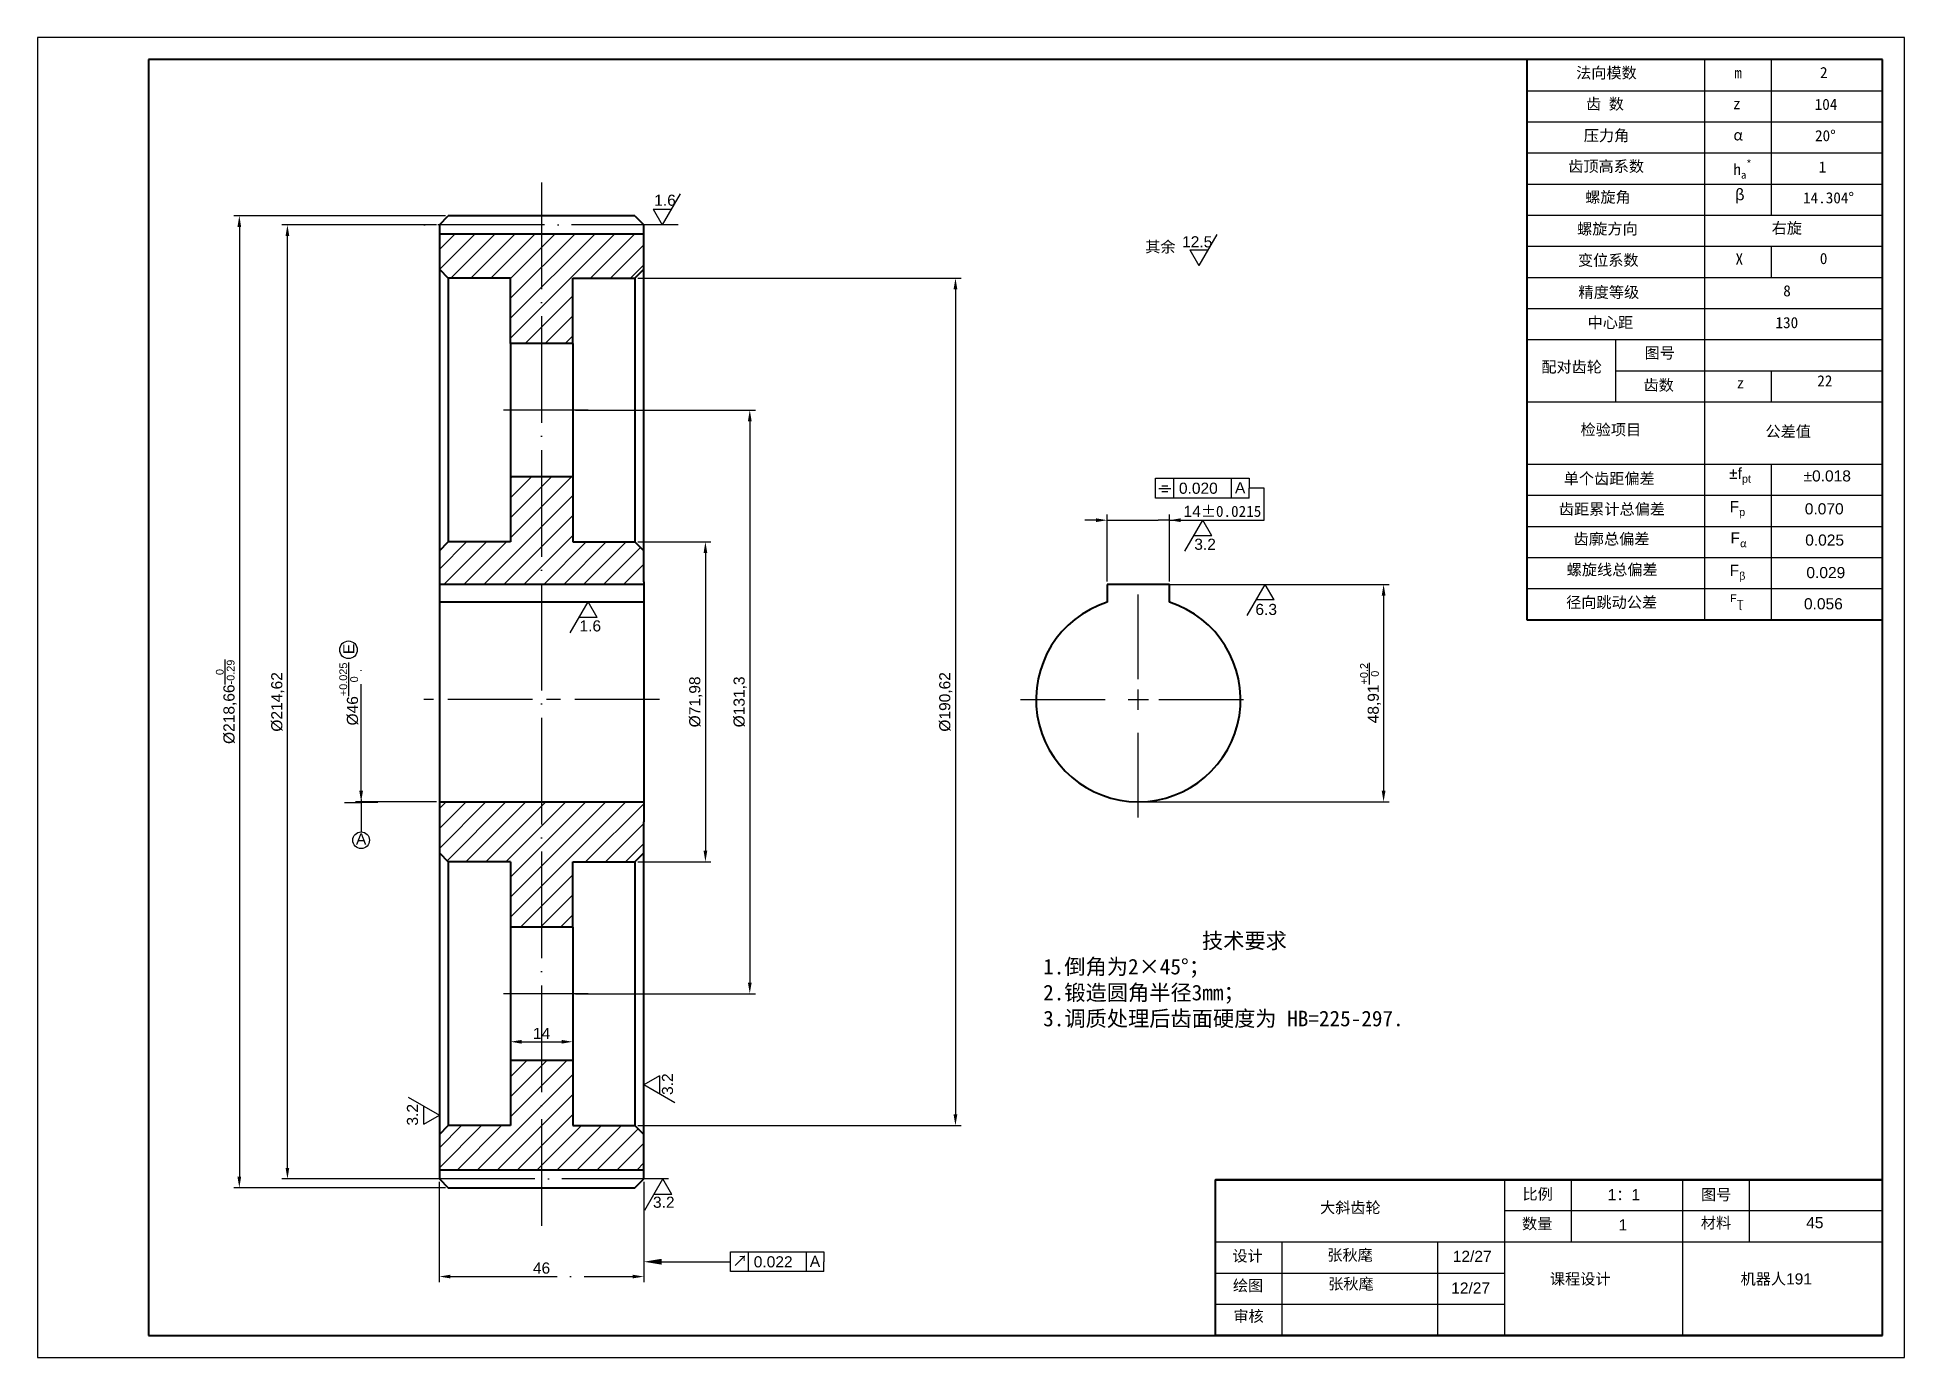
# Model space of a CAD drawing. Header units: millimetres. Extents: x 0 to 2913, y 0 to 841.
# Drawn here: x 1820.3 to 2240.3, y 0 to 297 of the extents above; entities that cross this region are included whole.
import ezdxf
from ezdxf import colors
from ezdxf.entities.mleader import LeaderData, LeaderLine
from ezdxf.math import Vec2, Vec3

# ---------------------------------------------------------------- set-up
doc = ezdxf.new("R2010")
doc.units = ezdxf.units.MM
doc.linetypes.add('ACAD_ISO04W100', pattern=[30, 24, -3, 0, -3])
doc.linetypes.add('CENTER2', pattern=[28.575, 19.05, -3.175, 3.175, -3.175])
doc.layers.get('0').update_dxf_attribs({"linetype": 'ACAD_ISO04W100'})
doc.layers.add('2', color=255, linetype='Continuous')
doc.layers.add('文字', color=7, linetype='Continuous', lineweight=15)
doc.layers.add('粗实线', color=7, linetype='Continuous', lineweight=30)
doc.styles.add('Songti', font='')
doc.styles.get("Standard").update_dxf_attribs({"font": 'arial.ttf'})
doc.styles.get('Songti').set_extended_font_data('SimSun')
doc.dimstyles.new('ISO-25', dxfattribs={"dimtxt": 2.5, "dimasz": 2.5, "dimexe": 1.25, "dimexo": 0.625, "dimtad": 1, "dimtxsty": 'Standard', "dimcen": 2.5, "dimadec": 0, "dimazin": 0, "dimtfac": 1, "dimtmove": 0, "dimatfit": 3, "dimfxl": 1, "dimarcsym": 0})

msp = doc.modelspace()

# ---------------------------------------------------------------- texts
at = {"layer": '2', "lineweight": -3, "attachment_point": 1}
for s, width, insert, char_height in [('1.6', 3.12504, (1959.06, 261.617), 2.5), ('12.5', 3.12504, (2077.782, 252.26), 2.5), ('{\\fSimSun|b0|i0|c134|p2;其余}', 13.0702, (2069.498, 251.131), 2.5), ('\\A1;%%Pf{\\H0.7x;\\S^ pt;}', 7.00669, (2200.824, 200.164), 2.5), ('%%P0.018', 11.71953, (2217.566, 199.592), 2.5), ('0.020', 10.49882, (2077.073, 196.827), 2.5), ('A', 2.25148, (2089.683, 196.928), 2.5), ('\\A1;F{\\H0.7x;\\S^ p;}', 23.25283, (2200.938, 192.683), 2.5), ('0.070', 10.5007, (2217.847, 192.191), 2.5), ('\\A1;F{\\fSimSun|b0|i0|c134|p2;\\H0.7x;\\S^ α;}', 23.06532, (2201.126, 185.656), 2.5), ('0.025', 10.40695, (2217.941, 185.164), 2.5), ('3.2', 3.12504, (2080.532, 184.217), 2.5), ('\\A1;F{\\H0.7x;\\S^ β;}', 4.21903, (2200.938, 178.349), 2.5), ('0.029', 5.06283, (2218.208, 177.857), 2.5), ('6.3', 3.12504, (2094.279, 169.569), 2.5), ('\\A1;F{\\H1.02083x;\\S^ Ʈ;}', 4.12528, (2201.032, 171.7), 1.75), ('0.056', 10.40695, (2217.66, 170.831), 2.5), ('1.6', 3.12504, (1942.253, 165.858), 2.5), ('A', 2.54105, (1891.967, 117.922), 2.5), ('3.2', 3.12504, (1958.776, 36.209), 2.5), ('0.022', 10.49882, (1981.441, 22.811), 2.5), ('A', 2.25148, (1994.052, 22.912), 2.5)]:
    msp.add_mtext_dynamic_manual_height_columns(s, width=width, gutter_width=12.5, heights=[0], dxfattribs=dict(at, insert=insert, char_height=char_height))
at = {"layer": '2', "lineweight": -3, "char_height": 2.5, "attachment_point": 1}
for s, width, insert, rotation in [('E', 4.3066, (1889.107, 158.26), 90), ('3.2', 3.12504, (1960.785, 59.092), 90), ('3.2', 3.12504, (1903.426, 52.208), 90), ('{\\fSimSun|b0|i0|c134|p2;→}', 2.47967, (1976.315, 21.48), 45)]:
    msp.add_mtext_dynamic_manual_height_columns(s, width=width, gutter_width=12.5, heights=[0], dxfattribs=dict(at, insert=insert, rotation=rotation))
at = {"layer": '文字', "insert": (2046.541, 95.542), "char_height": 3.5, "width": 110, "attachment_point": 1, "style": 'Songti'}
msp.add_mtext('               技术要求^J1.倒角为2×45°；^J2.锻造圆角半径3mm；\\P3.调质处理后齿面硬度为 HB=225-297.', dxfattribs=at)
at = {"layer": '粗实线', "color": 0, "lineweight": -3, "char_height": 2.5, "attachment_point": 1}
for s, width, heights, insert in [('{\\fSimSun|b0|i0|c134|p2;法向模数}', 53.82393, [5.711], (2166.418, 290.272)), ('{\\fSimSun|b0|i0|c134|p2;2}', 53.82393, [5.711], (2221.272, 290.333)), ('{\\fSimSun|b0|i0|c134|p2;m}', 53.82393, [5.711], (2201.98, 290.274)), ('{\\fSimSun|b0|i0|c134|p2;齿 数}', 53.82393, [5.711], (2168.641, 283.263)), ('{\\fSimSun|b0|i0|c134|p2;z}', 53.82393, [5.711], (2201.697, 283.328)), ('{\\fSimSun|b0|i0|c134|p2;104}', 53.82393, [5.711], (2220.071, 283.178)), ('{\\fSimSun|b0|i0|c134|p2;压力角}', 53.82393, [5.711], (2168.13, 276.163)), ('{\\fSimSun|b0|i0|c134|p2;α}', 53.82393, [5.711], (2201.792, 276.319)), ('{\\fSimSun|b0|i0|c134|p2;20°}', 53.82393, [5.711], (2220.145, 276.139)), ('{\\fSimSun|b0|i0|c134|p2;齿顶高系数}', 53.82393, [5.711], (2164.634, 269.242)), ('\\A1;{\\fSimSun|b0|i0|c134|p2;h\\H0.7x;\\S^ a;\\S*^ ;}', 53.82393, [5.711], (2201.792, 269.405)), ('{\\fSimSun|b0|i0|c134|p2;1}', 53.82393, [5.711], (2220.968, 269.084)), ('{\\fSimSun|b0|i0|c134|p2;螺旋角}', 53.82393, [5.711], (2168.462, 262.32)), ('{\\fSimSun|b0|i0|c134|p2;β}', 53.82393, [5.711], (2202.171, 262.87)), ('{\\fSimSun|b0|i0|c134|p2;14.304°}', 53.82393, [5.711], (2217.457, 262.159)), ('{\\fSimSun|b0|i0|c134|p2;螺旋方向}', 53.82393, [5.711], (2166.633, 255.179)), ('{\\fSimSun|b0|i0|c134|p2;右旋}', 53.82393, [5.711], (2210.382, 255.349)), ('{\\fSimSun|b0|i0|c134|p2;变位系数}', 53.82393, [5.711], (2166.821, 248.131)), ('{\\fSimSun|b0|i0|c134|p2;X}', 53.82393, [5.711], (2202.266, 248.38)), ('{\\fSimSun|b0|i0|c134|p2;0}', 53.82393, [5.711], (2221.231, 248.499)), ('{\\fSimSun|b0|i0|c134|p2;精度等级}', 53.82393, [5.711], (2166.955, 240.918)), ('{\\fSimSun|b0|i0|c134|p2;8}', 53.82393, [5.711], (2213.005, 241.232)), ('{\\fSimSun|b0|i0|c134|p2;中心距}', 53.82393, [5.711], (2169.002, 234.108)), ('{\\fSimSun|b0|i0|c134|p2;130}', 53.82393, [5.711], (2211.257, 234.079)), ('{\\fSimSun|b0|i0|c134|p2;图号}', 53.82393, [5.711], (2181.81, 227.258)), ('{\\fSimSun|b0|i0|c134|p2;配对齿轮}', 53.82393, [5.711], (2158.583, 224.119)), ('{\\fSimSun|b0|i0|c134|p2;齿数}', 53.82393, [5.711], (2181.582, 220.028)), ('{\\fSimSun|b0|i0|c134|p2;z}', 53.82393, [5.711], (2202.514, 220.521)), ('{\\fSimSun|b0|i0|c134|p2;22}', 53.82393, [5.711], (2220.658, 220.986)), ('{\\fSimSun|b0|i0|c134|p2;检验项目}', 53.82393, [5.711], (2167.406, 209.997)), ('{\\fSimSun|b0|i0|c134|p2;公差值}', 53.82393, [5.711], (2208.998, 209.601)), ('{\\fSimSun|b0|i0|c134|p2;单个齿距偏差}', 53.82393, [5.711], (2163.627, 199.018)), ('{\\fSimSun|b0|i0|c134|p2;齿距累计总偏差}', 53.82393, [5.711], (2162.529, 192.132)), ('{\\fSimSun|b0|i0|c134|p2;齿廓总偏差}', 53.82393, [5.711], (2165.848, 185.424)), ('{\\fSimSun|b0|i0|c134|p2;螺旋线总偏差}', 53.82393, [5.711], (2164.289, 178.509)), ('{\\fSimSun|b0|i0|c134|p2;径向跳动公差}', 53.82393, [5.711], (2164.164, 171.158)), ('{\\fSimSun|b0|i0|c134|p2;比例}', 10.55149, [0], (2154.351, 38.048)), ('1{\\fSimSun|b0|i0|c134|p2;：}1', 6.98156, [0], (2173.504, 37.91)), ('{\\fSimSun|b0|i0|c134|p2;图号}', 10.85012, [0], (2194.503, 37.914)), ('{\\fSimSun|b0|i0|c134|p2;大斜齿轮}', 53.82393, [5.711], (2108.813, 35.021)), ('{\\fSimSun|b0|i0|c134|p2;数量}', 10.35242, [0], (2154.252, 31.385)), ('1', 3.59052, [0], (2175.969, 31.117)), ('{\\fSimSun|b0|i0|c134|p2;材料}', 9.65599, [0], (2194.468, 31.584)), ('45', 5.68509, [0], (2218.158, 31.615)), ('{\\fSimSun|b0|i0|c134|p2;设计}', 7.27906, [0], (2089.117, 24.141)), ('{\\fSimSun|b0|i0|c134|p2;张秋麾}', 14.46125, [0], (2110.444, 24.34)), ('12/27', 11.46882, [0], (2138.67, 24.041)), ('{\\fSimSun|b0|i0|c134|p2;绘图}', 6.48162, [0], (2089.214, 17.465)), ('{\\fSimSun|b0|i0|c134|p2;张秋麾}', 11.36954, [0], (2110.644, 17.862)), ('12/27', 11.46882, [0], (2138.323, 16.914)), ('{\\fSimSun|b0|i0|c134|p2;课程设计}', 19.15052, [0], (2160.509, 18.958)), ('{\\fSimSun|b0|i0|c134|p2;机器人}191', 21.74383, [0], (2203.399, 18.958)), ('{\\fSimSun|b0|i0|c134|p2;审核}', 7.07991, [0], (2089.313, 10.59))]:
    msp.add_mtext_dynamic_manual_height_columns(s, width=width, gutter_width=12.5, heights=heights, dxfattribs=dict(at, insert=insert))

# ---------------------------------------------------------------- blocks, each defined once
blk = doc.blocks.new('*U59')
at = {"color": 0, "linetype": 'CENTER2', "transparency": 16777216}
blk.add_line((10.5, 0), (-10.5, 0), dxfattribs=at)
blk = doc.blocks.new('*U60')
at = {"color": 0, "linetype": 'CENTER2', "lineweight": -3, "transparency": 16777216}
blk.add_line((10.5, 0), (-10.5, 0), dxfattribs=at)
blk = doc.blocks.new('*U61')
at = {"layer": '2', "color": 0, "linetype": 'CENTER2', "lineweight": -3, "transparency": 16777216}
for p, q in [((0, 4.6), (0, 26.5)), ((-26.5, 0), (-4.6, 0)), ((4.6, 0), (26.5, 0)), ((0, -26.5), (0, -4.6))]:
    blk.add_line(p, q, dxfattribs=at)
at = {"layer": '2', "color": 0, "linetype": 'Continuous', "lineweight": -3, "transparency": 16777216}
for p, q in [((-2.3, 0), (2.3, 0)), ((0, -2.3), (0, 2.3))]:
    blk.add_line(p, q, dxfattribs=at)
blk = doc.blocks.new('*D62')
at = {"color": 0, "linetype": 'ByBlock', "lineweight": -2, "transparency": 16777216}
for p, q in [((1912.1, 256.86), (1864.49, 256.86)), ((1865.74, 254.36), (1865.74, 40.7)), ((1912.1, 38.2), (1864.49, 38.2))]:
    blk.add_line(p, q, dxfattribs=at)
at = {"color": 0, "linetype": 'ByBlock', "lineweight": -3, "transparency": 16777216}
for points in [[(1865.32, 254.36), (1866.15, 254.36), (1865.74, 256.86)], [(1865.32, 40.7), (1866.15, 40.7), (1865.74, 38.2)]]:
    blk.add_solid(points, dxfattribs=at)
at = {"layer": 'Defpoints', "color": 0, "linetype": 'ByBlock', "lineweight": -3, "transparency": 16777216}
for p in [(1912.72, 256.86), (1865.74, 38.2), (1912.72, 38.2)]:
    blk.add_point(p, dxfattribs=at)
at = {"color": 0, "linetype": 'ByBlock', "lineweight": -3, "transparency": 16777216, "insert": (1862.79, 147.53), "char_height": 2.5, "width": 13.0969, "attachment_point": 5, "rotation": 90}
blk.add_mtext('%%C218,66{\\H0.7x;\\S0/-0.29;}', dxfattribs=at)
blk = doc.blocks.new('_DotSmall')
at = {"color": 0, "linetype": 'ByBlock', "lineweight": -3, "const_width": 0.5}
blk.add_lwpolyline([(-0.0625, 0, 1), (0.0625, 0, 1)], format="xyb", close=True, dxfattribs=at)
blk = doc.blocks.new('*D63')
at = {"color": 0, "linetype": 'ByBlock', "lineweight": -2, "transparency": 16777216}
for p, q in [((1910.1, 254.82), (1875.31, 254.82)), ((1876.56, 42.7), (1876.56, 252.32)), ((1910.1, 40.2), (1875.31, 40.2))]:
    blk.add_line(p, q, dxfattribs=at)
at = {"color": 0, "linetype": 'ByBlock', "lineweight": -3, "transparency": 16777216}
for points in [[(1876.14, 252.32), (1876.97, 252.32), (1876.56, 254.82)], [(1876.14, 42.7), (1876.97, 42.7), (1876.56, 40.2)]]:
    blk.add_solid(points, dxfattribs=at)
at = {"layer": 'Defpoints', "color": 0, "linetype": 'ByBlock', "lineweight": -3, "transparency": 16777216}
for p in [(1876.56, 254.82), (1910.72, 254.82), (1910.72, 40.2)]:
    blk.add_point(p, dxfattribs=at)
at = {"color": 0, "linetype": 'ByBlock', "lineweight": -3, "transparency": 16777216, "insert": (1874.39, 147.51), "char_height": 2.5, "attachment_point": 5, "rotation": 90}
blk.add_mtext('%%C214,62', dxfattribs=at)
blk = doc.blocks.new('*U64')
at = {"layer": '2', "color": 0, "linetype": 'CENTER2', "lineweight": -3, "transparency": 16777216}
blk.add_line((26.5, 0), (-26.5, 0), dxfattribs=at)
blk = doc.blocks.new('*D65')
at = {"color": 0, "lineweight": -2, "transparency": 16777216}
for p, q in [((1893.13, 127.53), (1893.13, 156.79)), ((1910.1, 125.03), (1891.88, 125.03))]:
    blk.add_line(p, q, dxfattribs=at)
at = {"color": 0, "lineweight": -3, "transparency": 16777216}
blk.add_solid([(1892.72, 127.53), (1893.55, 127.53), (1893.13, 125.03)], dxfattribs=at)
at = {"layer": 'Defpoints', "color": 0, "lineweight": -3, "transparency": 16777216}
for p in [(1893.13, 171.03), (1910.72, 171.03), (1910.72, 125.03)]:
    blk.add_point(p, dxfattribs=at)
at = {"color": 0, "lineweight": -3, "transparency": 16777216, "insert": (1890.38, 149.28), "char_height": 2.5, "attachment_point": 5, "rotation": 90}
blk.add_mtext('%%C46{\\H0.7x;\\S+0.025/0;}', dxfattribs=at)
blk = doc.blocks.new('_None')
blk = doc.blocks.new('*D66')
at = {"color": 0, "linetype": 'ByBlock', "lineweight": -2, "transparency": 16777216}
for p, q in [((1955.35, 242.82), (2028.06, 242.82)), ((2026.81, 240.32), (2026.81, 54.7)), ((1955.35, 52.2), (2028.06, 52.2))]:
    blk.add_line(p, q, dxfattribs=at)
at = {"color": 0, "linetype": 'ByBlock', "lineweight": -3, "transparency": 16777216}
for points in [[(2026.39, 240.32), (2027.23, 240.32), (2026.81, 242.82)], [(2026.39, 54.7), (2027.23, 54.7), (2026.81, 52.2)]]:
    blk.add_solid(points, dxfattribs=at)
at = {"layer": 'Defpoints', "color": 0, "linetype": 'ByBlock', "lineweight": -3, "transparency": 16777216}
for p in [(1954.72, 242.82), (1954.72, 52.2), (2026.81, 52.2)]:
    blk.add_point(p, dxfattribs=at)
at = {"color": 0, "linetype": 'ByBlock', "lineweight": -3, "transparency": 16777216, "insert": (2024.64, 147.51), "char_height": 2.5, "attachment_point": 5, "rotation": 90}
blk.add_mtext('%%C190,62', dxfattribs=at)
blk = doc.blocks.new('*D67')
at = {"color": 0, "lineweight": -2, "transparency": 16777216}
for p, q in [((1926.72, 67.49), (1926.72, 72.31)), ((1940.72, 67.49), (1940.72, 72.31)), ((1929.22, 71.06), (1938.22, 71.06))]:
    blk.add_line(p, q, dxfattribs=at)
at = {"color": 0, "lineweight": -3, "transparency": 16777216}
for points in [[(1929.22, 71.47), (1929.22, 70.64), (1926.72, 71.06)], [(1938.22, 71.47), (1938.22, 70.64), (1940.72, 71.06)]]:
    blk.add_solid(points, dxfattribs=at)
at = {"layer": 'Defpoints', "color": 0, "lineweight": -3, "transparency": 16777216}
for p in [(1940.72, 71.06), (1926.72, 66.86), (1940.72, 66.86)]:
    blk.add_point(p, dxfattribs=at)
at = {"color": 0, "lineweight": -3, "transparency": 16777216, "insert": (1933.72, 72.94), "char_height": 2.5, "attachment_point": 5}
blk.add_mtext('14', dxfattribs=at)
blk = doc.blocks.new('*D68')
at = {"color": 0, "lineweight": -2, "transparency": 16777216}
for p, q in [((1910.72, 39.58), (1910.72, 16.99)), ((1956.72, 39.58), (1956.72, 16.99)), ((1913.22, 18.24), (1954.22, 18.24))]:
    blk.add_line(p, q, dxfattribs=at)
at = {"color": 0, "lineweight": -3, "transparency": 16777216}
for points in [[(1913.22, 18.66), (1913.22, 17.83), (1910.72, 18.24)], [(1954.22, 18.66), (1954.22, 17.83), (1956.72, 18.24)]]:
    blk.add_solid(points, dxfattribs=at)
at = {"layer": 'Defpoints', "color": 0, "lineweight": -3, "transparency": 16777216}
for p in [(1910.72, 40.2), (1956.72, 40.2), (1956.72, 18.24)]:
    blk.add_point(p, dxfattribs=at)
at = {"color": 0, "lineweight": -3, "transparency": 16777216, "insert": (1933.72, 20.14), "char_height": 2.5, "attachment_point": 5}
blk.add_mtext('46', dxfattribs=at)
blk = doc.blocks.new('*D69')
at = {"color": 0, "linetype": 'ByBlock', "lineweight": -2, "transparency": 16777216}
for p, q in [((1955.35, 183.5), (1971.82, 183.5)), ((1970.57, 181), (1970.57, 114.02)), ((1955.35, 111.52), (1971.82, 111.52))]:
    blk.add_line(p, q, dxfattribs=at)
at = {"color": 0, "linetype": 'ByBlock', "lineweight": -3, "transparency": 16777216}
for points in [[(1970.16, 181), (1970.99, 181), (1970.57, 183.5)], [(1970.16, 114.02), (1970.99, 114.02), (1970.57, 111.52)]]:
    blk.add_solid(points, dxfattribs=at)
at = {"layer": 'Defpoints', "color": 0, "linetype": 'ByBlock', "lineweight": -3, "transparency": 16777216}
for p in [(1954.72, 183.5), (1954.72, 111.52), (1970.57, 111.52)]:
    blk.add_point(p, dxfattribs=at)
at = {"color": 0, "linetype": 'ByBlock', "lineweight": -3, "transparency": 16777216, "insert": (1968.41, 147.51), "char_height": 2.5, "attachment_point": 5, "rotation": 90}
blk.add_mtext('%%C71,98', dxfattribs=at)
blk = doc.blocks.new('*D70')
at = {"color": 0, "linetype": 'ByBlock', "lineweight": -2, "transparency": 16777216}
for p, q in [((1941.35, 213.16), (1981.8, 213.16)), ((1980.55, 210.66), (1980.55, 84.36)), ((1941.35, 81.86), (1981.8, 81.86))]:
    blk.add_line(p, q, dxfattribs=at)
at = {"color": 0, "linetype": 'ByBlock', "lineweight": -3, "transparency": 16777216}
for points in [[(1980.13, 210.66), (1980.97, 210.66), (1980.55, 213.16)], [(1980.13, 84.36), (1980.97, 84.36), (1980.55, 81.86)]]:
    blk.add_solid(points, dxfattribs=at)
at = {"layer": 'Defpoints', "color": 0, "linetype": 'ByBlock', "lineweight": -3, "transparency": 16777216}
for p in [(1940.72, 213.16), (1940.72, 81.86), (1980.55, 81.86)]:
    blk.add_point(p, dxfattribs=at)
at = {"color": 0, "linetype": 'ByBlock', "lineweight": -3, "transparency": 16777216, "insert": (1978.38, 147.51), "char_height": 2.5, "attachment_point": 5, "rotation": 90}
blk.add_mtext('%%C131,3', dxfattribs=at)
blk = doc.blocks.new('*D71')
at = {"color": 0, "linetype": 'ByBlock', "lineweight": -2, "transparency": 16777216}
for p, q in [((2060.94, 174.56), (2060.94, 189.64)), ((2074.94, 174.56), (2074.94, 189.64)), ((2058.44, 188.39), (2055.94, 188.39)), ((2060.94, 188.39), (2063.44, 188.39)), ((2063.44, 188.39), (2072.44, 188.39)), ((2074.94, 188.39), (2072.44, 188.39)), ((2074.94, 188.39), (2096.27, 188.39)), ((2077.44, 188.39), (2079.94, 188.39))]:
    blk.add_line(p, q, dxfattribs=at)
at = {"color": 0, "linetype": 'ByBlock', "lineweight": -3, "transparency": 16777216}
for points in [[(2058.44, 188.8), (2058.44, 187.97), (2060.94, 188.39)], [(2077.44, 188.8), (2077.44, 187.97), (2074.94, 188.39)]]:
    blk.add_solid(points, dxfattribs=at)
at = {"layer": 'Defpoints', "color": 0, "linetype": 'ByBlock', "lineweight": -3, "transparency": 16777216}
for p in [(2074.94, 188.39), (2060.94, 173.94), (2074.94, 173.94)]:
    blk.add_point(p, dxfattribs=at)
at = {"color": 0, "linetype": 'ByBlock', "lineweight": -3, "transparency": 16777216, "insert": (2086.86, 190.36), "char_height": 2.5, "attachment_point": 5}
blk.add_mtext('14{\\fSimSun|b0|i0|c134|p2;%%P0.0215}', dxfattribs=at)
blk = doc.blocks.new('*D72')
at = {"color": 0, "linetype": 'ByBlock', "lineweight": -2, "transparency": 16777216}
for p, q in [((2068.57, 173.94), (2124.36, 173.94)), ((2123.11, 171.44), (2123.11, 127.53)), ((2068.57, 125.03), (2124.36, 125.03))]:
    blk.add_line(p, q, dxfattribs=at)
at = {"color": 0, "linetype": 'ByBlock', "lineweight": -3, "transparency": 16777216}
for points in [[(2122.69, 171.44), (2123.53, 171.44), (2123.11, 173.94)], [(2122.69, 127.53), (2123.53, 127.53), (2123.11, 125.03)]]:
    blk.add_solid(points, dxfattribs=at)
at = {"layer": 'Defpoints', "color": 0, "linetype": 'ByBlock', "lineweight": -3, "transparency": 16777216}
for p in [(2067.94, 173.94), (2067.94, 125.03), (2123.11, 125.03)]:
    blk.add_point(p, dxfattribs=at)
at = {"color": 0, "linetype": 'ByBlock', "lineweight": -3, "transparency": 16777216, "insert": (2120.16, 149.48), "char_height": 2.5, "attachment_point": 5, "rotation": 90}
blk.add_mtext('48,91{\\H0.7x;\\S+0.2/0;}', dxfattribs=at)

# ---------------------------------------------------------------- dimensions: what is measured, and where the dimension line sits
at = {"color": 0, "linetype": 'ByBlock', "lineweight": -3}
dim = msp.add_linear_dim(base=(1865.737761397, 38.200707915), p1=(1912.724605387, 256.855707915), p2=(1912.724605387, 38.200707915), angle=90, text='%%C<>{\\H0.7x;\\S0/-0.29;}', dimstyle='ISO-25', override={"dimldrblk": 'DotSmall'}, dxfattribs=at)
dim.commit()
dim.dimension.update_dxf_attribs({"geometry": '*D62', "text_midpoint": (1862.786817786, 147.528207915)})
at = {"linetype": 'ByBlock', "lineweight": -3}
for base, p1, p2, text, picture, middle in [((1876.558, 254.824), (1910.725, 40.201), (1910.725, 254.824), '%%C<>', '*D63', (1874.39, 147.512)), ((2026.81, 52.201), (1954.725, 242.824), (1954.725, 52.201), '%%C<>', '*D66', (2024.642, 147.512)), ((1980.549, 81.862), (1940.725, 213.163), (1940.725, 81.862), '%%C<>', '*D70', (1978.38, 147.512)), ((1970.574, 111.524), (1954.725, 183.501), (1954.725, 111.524), '%%C<>', '*D69', (1968.406, 147.512)), ((2123.109, 125.029), (2067.941, 173.938), (2067.941, 125.029), '<>{\\H0.7x;\\S+0.2/0;}', '*D72', (2120.158, 149.484))]:
    dim = msp.add_linear_dim(base=base, p1=p1, p2=p2, angle=90, text=text, dimstyle='ISO-25', override={"dimldrblk": 'DotSmall'}, dxfattribs=at)
    dim.commit()
    dim.dimension.update_dxf_attribs({"geometry": picture, "text_midpoint": middle})
dim = msp.add_linear_dim(base=(2074.941, 188.387), p1=(2060.941, 173.938), p2=(2074.941, 173.938), text='<>{\\fSimSun|b0|i0|c134|p2;%%P0.0215}', dimstyle='ISO-25', override={"dimldrblk": 'DotSmall'}, dxfattribs=at)
dim.commit()
dim.dimension.update_dxf_attribs({"geometry": '*D71', "text_midpoint": (2086.857, 190.36)})
at = {"lineweight": -3}
dim = msp.add_linear_dim(base=(1893.135, 171.028), p1=(1910.725, 125.028), p2=(1910.725, 171.028), angle=90, text='%%C<>{\\H0.7x;\\S+0.025/0;}', dimstyle='ISO-25', override={"dimblk2": 'None', "dimsah": 1, "dimse2": 1, "dimsd2": 1, "dimldrblk": 'DotSmall'}, dxfattribs=at)
dim.commit()
dim.dimension.update_dxf_attribs({"geometry": '*D65', "text_midpoint": (1890.381, 149.278)})
for base, p1, p2, picture, middle in [((1940.725, 71.057), (1926.725, 66.862), (1940.725, 66.862), '*D67', (1933.725, 72.937)), ((1956.725, 18.243), (1910.725, 40.201), (1956.725, 40.201), '*D68', (1933.725, 20.145))]:
    dim = msp.add_linear_dim(base=base, p1=p1, p2=p2, dimstyle='ISO-25', override={"dimldrblk": 'DotSmall'}, dxfattribs=at)
    dim.commit()
    dim.dimension.update_dxf_attribs({"geometry": picture, "text_midpoint": middle})

# ---------------------------------------------------------------- hatches: boundary and pattern name
at = {"layer": '2', "lineweight": -3, "true_color": 0xffffff}
h = msp.add_hatch(dxfattribs=at)
h.set_pattern_fill('ANSI31')
h.set_pattern_definition([(45, (-88.8294, -71.0073), (-2.245064, 2.245064), [])])
h.paths.add_polyline_path([(1933.725, 252.824), (1910.725, 252.824), (1910.725, 244.824), (1912.725, 242.824), (1926.725, 242.824), (1926.725, 228.163), (1933.725, 228.163)])
h.paths.add_polyline_path([(1956.725, 252.824), (1933.725, 252.824), (1933.725, 228.163), (1940.725, 228.163), (1940.725, 242.824), (1954.725, 242.824), (1956.725, 244.824)])
h.paths.add_polyline_path([(1954.725, 183.501), (1940.725, 183.501), (1940.725, 198.163), (1933.725, 198.163), (1933.725, 173.938), (1956.725, 173.938), (1956.725, 174.528), (1956.725, 181.501)])
h.paths.add_polyline_path([(1933.725, 198.163), (1926.725, 198.163), (1926.725, 183.501), (1912.725, 183.501), (1910.725, 181.501), (1910.725, 173.938), (1933.725, 173.938)])
h.paths.add_polyline_path([(1956.725, 120.528), (1956.725, 125.028), (1933.725, 125.028), (1933.725, 96.862), (1940.725, 96.862), (1940.725, 111.524), (1954.725, 111.524), (1956.725, 113.524)])
h.paths.add_polyline_path([(1933.725, 125.028), (1910.725, 125.028), (1910.725, 113.524), (1912.725, 111.524), (1926.725, 111.524), (1926.725, 96.862), (1933.725, 96.862)])
h.paths.add_polyline_path([(1954.725, 52.201), (1940.725, 52.201), (1940.725, 66.862), (1933.725, 66.862), (1933.725, 42.201), (1956.725, 42.201), (1956.725, 50.201)])
h.paths.add_polyline_path([(1933.725, 66.862), (1926.725, 66.862), (1926.725, 52.201), (1912.725, 52.201), (1910.725, 50.201), (1910.725, 42.201), (1933.725, 42.201)])

# ---------------------------------------------------------------- linework, layer by layer
at = {"color": 7, "true_color": 0xffffff}
msp.add_line((1933.725, 264.349), (1933.725, 27.432), dxfattribs=at)
for p, q in [((1964.473, 254.824), (1902.976, 254.824)), ((1962.292, 40.201), (1905.157, 40.201))]:
    msp.add_line(p, q)
at = {"layer": '2', "lineweight": -3}
for p, q in [((2195.307, 292), (2155.307, 292)), ((2210.307, 292), (2195.307, 292)), ((2195.307, 292), (2195.307, 215)), ((2235.307, 292), (2210.307, 292)), ((2210.307, 292), (2210.307, 257)), ((2155.307, 285), (2235.307, 285)), ((2155.307, 278), (2235.307, 278)), ((2155.307, 271), (2235.307, 271)), ((1964.879, 261.824), (1960.837, 254.824)), ((2155.307, 264), (2235.307, 264)), ((1958.816, 258.324), (1960.837, 254.824)), ((1958.816, 258.324), (1962.858, 258.324)), ((2155.307, 257), (2235.307, 257)), ((2085.599, 252.687), (2081.557, 245.687)), ((2079.537, 249.187), (2081.557, 245.687)), ((2079.537, 249.187), (2083.578, 249.187)), ((2155.307, 250), (2235.307, 250)), ((2210.307, 250), (2210.307, 243)), ((2155.307, 243), (2235.307, 243)), ((2155.307, 236), (2235.307, 236)), ((2155.307, 229), (2235.307, 229)), ((2175.307, 229), (2175.307, 215)), ((2175.307, 222), (2235.307, 222)), ((2210.307, 222), (2210.307, 215)), ((2155.307, 215), (2235.307, 215)), ((2195.307, 215), (2195.307, 166)), ((2071.838, 193.366), (2071.838, 197.82)), ((2071.838, 197.82), (2075.838, 197.82)), ((2075.838, 197.82), (2075.838, 193.366)), ((2075.838, 197.82), (2088.838, 197.82)), ((2088.838, 197.82), (2088.838, 193.366)), ((2088.838, 197.82), (2092.838, 197.82)), ((2092.838, 197.82), (2092.838, 195.593)), ((2155.307, 201), (2235.307, 201)), ((2210.307, 201), (2210.307, 166)), ((2075.838, 193.366), (2071.838, 193.366)), ((2072.56, 195.477), (2075.231, 195.477)), ((2073.266, 196.121), (2074.556, 196.121)), ((2073.266, 194.833), (2074.556, 194.833)), ((2088.838, 193.366), (2075.838, 193.366)), ((2092.838, 193.366), (2088.838, 193.366)), ((2096.274, 195.593), (2092.838, 195.593)), ((2092.838, 193.366), (2092.838, 195.593)), ((2096.274, 188.387), (2096.274, 195.593)), ((2155.307, 194), (2235.307, 194)), ((2078.425, 181.387), (2082.466, 188.387)), ((2084.487, 184.887), (2080.445, 184.887)), ((2084.487, 184.887), (2082.466, 188.387)), ((2155.307, 187), (2235.307, 187)), ((2155.307, 180), (2235.307, 180)), ((2092.421, 166.938), (2096.463, 173.938)), ((2098.483, 170.438), (2096.463, 173.938)), ((2155.307, 173), (2235.307, 173)), ((1940.146, 163.028), (1944.188, 170.028)), ((1946.209, 166.528), (1944.188, 170.028)), ((1956.725, 170.028), (1956.725, 171.028)), ((2098.483, 170.438), (2094.442, 170.438)), ((1946.209, 166.528), (1942.167, 166.528)), ((1889.374, 124.847), (1893.135, 124.847)), ((1893.135, 125.584), (1893.135, 124.847)), ((1896.895, 124.847), (1893.135, 124.847)), ((1893.135, 124.847), (1893.135, 118.263)), ((1960.225, 63.39), (1956.725, 61.369)), ((1960.225, 63.39), (1960.225, 59.348)), ((1963.725, 57.328), (1956.725, 61.369)), ((1903.725, 58.583), (1910.725, 54.541)), ((1907.225, 52.52), (1907.225, 56.562)), ((1907.225, 52.52), (1910.725, 54.541)), ((1956.98, 33.201), (1961.021, 40.201)), ((1963.042, 36.701), (1961.021, 40.201)), ((1963.042, 36.701), (1959, 36.701)), ((1976.206, 19.35), (1976.206, 23.803)), ((1976.206, 23.803), (1980.206, 23.803)), ((1980.206, 23.803), (1980.206, 19.35)), ((1980.206, 23.803), (1993.206, 23.803)), ((1993.206, 23.803), (1993.206, 19.35)), ((1993.206, 23.803), (1997.206, 23.803)), ((1997.206, 23.803), (1997.206, 21.577)), ((1997.206, 19.35), (1997.206, 21.577)), ((1980.206, 19.35), (1976.206, 19.35)), ((1993.206, 19.35), (1980.206, 19.35)), ((1997.206, 19.35), (1993.206, 19.35))]:
    msp.add_line(p, q, dxfattribs=at)
at = {"layer": '2', "lineweight": 40}
for p, q in [((2155.307, 292), (2155.307, 285)), ((2155.307, 285), (2155.307, 278)), ((2155.307, 278), (2155.307, 271)), ((2155.307, 271), (2155.307, 264)), ((2155.307, 264), (2155.307, 257)), ((1910.725, 254.824), (1912.725, 256.856)), ((1954.725, 256.856), (1912.725, 256.856)), ((1954.725, 256.856), (1956.725, 254.824)), ((2155.307, 257), (2155.307, 250)), ((1910.725, 254.824), (1910.725, 170.028)), ((1956.725, 174.528), (1956.725, 254.824)), ((2155.307, 250), (2155.307, 243)), ((1912.725, 242.824), (1912.725, 183.501)), ((1954.725, 242.824), (1954.725, 183.501)), ((2155.307, 243), (2155.307, 236)), ((2155.307, 236), (2155.307, 229)), ((1926.725, 228.163), (1926.725, 198.163)), ((1940.725, 228.163), (1940.725, 198.163)), ((2155.307, 229), (2155.307, 215)), ((2155.307, 215), (2155.307, 201)), ((2155.307, 201), (2155.307, 187)), ((2155.307, 187), (2155.307, 173)), ((1956.725, 174.528), (1956.725, 120.528)), ((2074.941, 173.938), (2060.941, 173.938)), ((2060.941, 173.938), (2060.941, 169.938)), ((2074.941, 169.938), (2074.941, 173.938)), ((2155.307, 173), (2155.307, 166)), ((1910.725, 170.028), (1910.725, 125.028)), ((2155.307, 166), (2235.307, 166)), ((1910.725, 125.028), (1910.725, 40.201)), ((1956.725, 40.201), (1956.725, 120.528)), ((1910.725, 113.524), (1912.725, 111.524)), ((1956.725, 113.524), (1954.725, 111.524)), ((1912.725, 111.524), (1912.725, 52.201)), ((1926.725, 111.524), (1926.725, 66.862)), ((1954.725, 111.524), (1954.725, 52.201)), ((1940.725, 96.862), (1926.725, 96.862)), ((1940.725, 96.862), (1940.725, 66.862)), ((1940.725, 66.862), (1926.725, 66.862)), ((1926.725, 66.862), (1926.725, 52.201)), ((1940.725, 66.862), (1940.725, 52.201)), ((1910.725, 50.201), (1912.725, 52.201)), ((1926.725, 52.201), (1912.725, 52.201)), ((1956.725, 50.201), (1954.725, 52.201)), ((1956.725, 42.201), (1910.725, 42.201)), ((1956.725, 40.201), (1956.725, 42.201)), ((1910.725, 40.201), (1912.725, 38.201)), ((1912.725, 38.201), (1954.725, 38.201)), ((1954.725, 38.201), (1956.725, 40.201))]:
    msp.add_line(p, q, dxfattribs=at)
at = {"layer": '2'}
for p, q in [((1956.725, 42.201), (1956.725, 50.201)), ((1956.725, 40.201), (1956.725, 42.201))]:
    msp.add_line(p, q, dxfattribs=at)
at = {"layer": '2', "lineweight": -3}
for centre, radius in [((1890.292, 159.23), 1.98), ((1893.135, 116.392), 1.871)]:
    msp.add_circle(centre, radius, dxfattribs=at)
at = {"layer": '2', "lineweight": 40}
msp.add_arc((2067.941, 148.029), 23, 107.71893, 72.28107, dxfattribs=at)
at = {"layer": '粗实线', "color": 0, "lineweight": -3}
for p, q in [((2240.307, 297), (1820.307, 297)), ((1820.307, 297), (1820.307, 0)), ((2240.307, 0), (2240.307, 297)), ((1820.307, 0), (2240.307, 0))]:
    msp.add_line(p, q, dxfattribs=at)
at = {"layer": '粗实线', "color": 0, "lineweight": 40}
for p, q in [((2235.307, 292), (1845.307, 292)), ((1845.307, 292), (1845.307, 5)), ((2235.307, 5), (2235.307, 292)), ((1910.725, 244.824), (1912.725, 242.824)), ((1956.725, 244.824), (1954.725, 242.824)), ((1926.725, 242.824), (1912.725, 242.824)), ((1926.725, 228.163), (1926.725, 242.824)), ((1940.725, 228.163), (1940.725, 242.824)), ((1940.725, 242.824), (1954.725, 242.824)), ((1940.725, 228.163), (1926.725, 228.163)), ((1926.725, 198.163), (1926.725, 183.501)), ((1940.725, 198.163), (1926.725, 198.163)), ((1940.725, 198.163), (1940.725, 183.501)), ((1910.725, 181.501), (1912.725, 183.501)), ((1926.725, 183.501), (1912.725, 183.501)), ((1940.725, 183.501), (1954.725, 183.501)), ((1956.725, 181.501), (1954.725, 183.501)), ((1926.725, 111.524), (1912.725, 111.524)), ((1940.725, 96.862), (1940.725, 111.524)), ((1940.725, 111.524), (1954.725, 111.524)), ((1940.725, 52.201), (1954.725, 52.201)), ((1845.307, 5), (2235.307, 5))]:
    msp.add_line(p, q, dxfattribs=at)
at = {"layer": '粗实线', "lineweight": 40}
for p, q in [((1910.725, 252.824), (1956.725, 252.824)), ((1956.725, 173.938), (1910.725, 173.938)), ((1910.725, 170.028), (1956.725, 170.028)), ((1910.725, 125.028), (1956.725, 125.028))]:
    msp.add_line(p, q, dxfattribs=at)
at = {"layer": '粗实线', "lineweight": 30}
msp.add_line((1956.725, 125.028), (1956.725, 173.938), dxfattribs=at)
at = {"layer": '粗实线', "color": 0, "lineweight": -2}
for p, q in [((2150.307, 40), (2150.307, 26)), ((2165.307, 40), (2165.307, 26)), ((2190.307, 40), (2190.307, 26)), ((2205.307, 40), (2205.307, 26)), ((2235.307, 40), (2235.307, 33)), ((2165.307, 33), (2150.307, 33)), ((2190.307, 33), (2165.307, 33)), ((2205.307, 33), (2190.307, 33)), ((2235.307, 33), (2205.307, 33)), ((2235.307, 33), (2235.307, 26)), ((2150.307, 26), (2085.307, 26)), ((2100.307, 5), (2100.307, 26)), ((2135.307, 5), (2135.307, 26)), ((2165.307, 26), (2150.307, 26)), ((2150.307, 26), (2150.307, 5)), ((2190.307, 26), (2165.307, 26)), ((2205.307, 26), (2190.307, 26)), ((2190.307, 26), (2190.307, 5)), ((2235.307, 26), (2205.307, 26)), ((2235.307, 26), (2235.307, 5)), ((2085.307, 19), (2150.307, 19)), ((2085.307, 12), (2150.307, 12))]:
    msp.add_line(p, q, dxfattribs=at)
at = {"layer": '粗实线', "color": 0, "lineweight": 40}
for points in [[(2235.307, 5), (2190.307, 5), (2150.307, 5), (2135.307, 5), (2100.307, 5), (2085.307, 5), (2085.307, 12), (2085.307, 19), (2085.307, 26), (2085.307, 40), (2150.307, 40), (2165.307, 40), (2190.307, 40), (2205.307, 40), (2235.307, 40)], [(2235.307, 40), (2210.307, 40), (2170.307, 40), (2150.307, 40), (2140.307, 40), (2095.307, 40), (2085.307, 40)]]:
    msp.add_lwpolyline(points, dxfattribs=at)

# ---------------------------------------------------------------- block references
at = {"color": 7, "linetype": 'CENTER2', "lineweight": -3, "true_color": 0xffffff}
msp.add_blockref('*U60', (1933.725, 213.163), dxfattribs=at)
at = {"linetype": 'CENTER2'}
msp.add_blockref('*U59', (1933.725, 81.862), dxfattribs=at)
at = {"layer": '2', "color": 3, "linetype": 'CENTER2', "lineweight": -3}
for name, p in [('*U61', (2067.941, 148.029)), ('*U64', (1933.725, 148.028))]:
    msp.add_blockref(name, p, dxfattribs=at)

msp.set_redraw_order([(e.dxf.handle, doc.entitydb.next_handle()) for e in msp.query("TEXT MTEXT ATTDEF DIMENSION ARC_DIMENSION")])  # texts and dimensions are drawn at this point

# ---------------------------------------------------------------- leaders
at = {"layer": '2', "lineweight": -3}
ml = msp.add_multileader_mtext('Standard', dxfattribs=at)
ml.set_content('', color=256)
ml.set_leader_properties()
ml.build(insert=Vec2(0, 0))
ctx = ml.context
ctx.base_point, ctx.char_height, ctx.plane_origin = Vec3(1976.206, 21.577), 10, Vec3(1956.725, 21.577)
notes = []
notes.append((ctx, [(0, (1, 1, 0), (1968.206, 21.577), (1, 0), 8, [(0, [(1956.725, 21.577)], 0, [])])]))
ctx.mtext.insert, ctx.mtext.flow_direction = Vec3(1978.206, 26.577), 5
for ctx, leaders in notes:
    for number, flags, end, landing, length, lines in leaders:
        leader = LeaderData()
        leader.index, (leader.has_last_leader_line, leader.has_dogleg_vector, leader.attachment_direction) = number, flags
        leader.last_leader_point, leader.dogleg_vector, leader.dogleg_length = Vec3(end), Vec3(landing), length
        for number, points, colour, breaks in lines:
            line = LeaderLine()
            line.index, line.vertices, line.color, line.breaks = number, Vec3.list(points), colors.encode_raw_color(colour), breaks
            leader.lines.append(line)
        ctx.leaders.append(leader)

doc.saveas('drawing.dxf')
